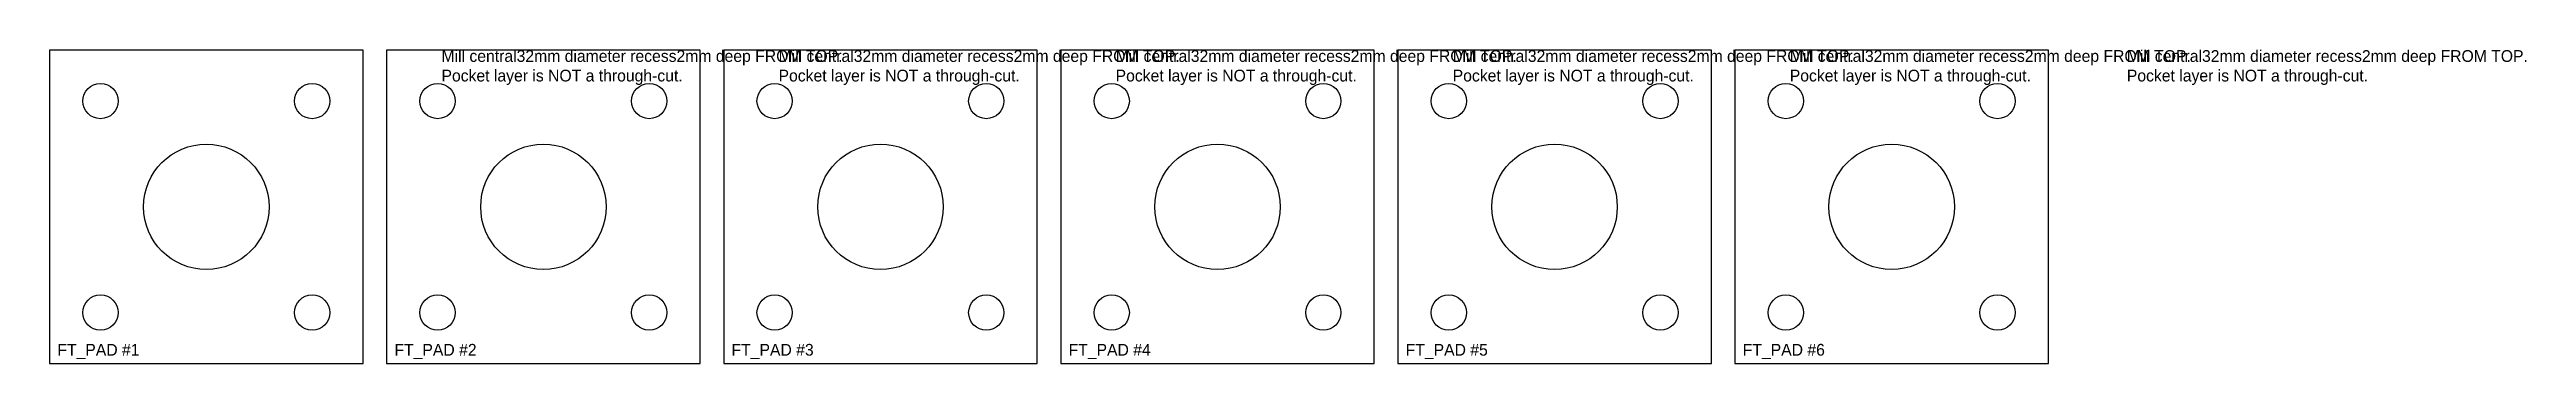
# Model space of a CAD drawing. Header units: millimetres. Extents: x 0 to 1219, y 0 to 2438.
# Drawn here: x 10 to 642, y 10 to 90 of the extents above; entities that cross this region are included whole.
import ezdxf

# ---------------------------------------------------------------- set-up
doc = ezdxf.new("R2010")
doc.units = ezdxf.units.MM
for name, color, linetype in [('CUT_HOLES', 7, 'Continuous'), ('CUT_OUTER', 7, 'Continuous'), ('MACHINING_NOTES', 7, 'Continuous'), ('MILL_POCKET_TOP_DEPTH_2', 7, 'Continuous'), ('PART_MARK_NO_CUT', 7, 'Continuous')]:
    doc.layers.add(name, color=color, linetype=linetype)

msp = doc.modelspace()

# ---------------------------------------------------------------- texts
at = {"layer": 'MACHINING_NOTES', "char_height": 3, "width": 150, "attachment_point": 1}
for insert in [(110, 90), (196, 90), (282, 90), (368, 90), (454, 90), (540, 90)]:
    msp.add_mtext('Mill central32mm diameter recess2mm deep FROM TOP.\\PPocket layer is NOT a through-cut.', dxfattribs=dict(at, insert=insert))
at = {"layer": 'PART_MARK_NO_CUT'}
for s, p in [('FT_PAD #1', (12, 12)), ('FT_PAD #2', (98, 12)), ('FT_PAD #3', (184, 12)), ('FT_PAD #4', (270, 12)), ('FT_PAD #5', (356, 12)), ('FT_PAD #6', (442, 12))]:
    msp.add_text(s, height=3, dxfattribs=at).set_placement(p)

# ---------------------------------------------------------------- linework, layer by layer
at = {"layer": 'CUT_HOLES'}
for centre in [(23, 77), (77, 77), (109, 77), (163, 77), (195, 77), (249, 77), (281, 77), (335, 77), (367, 77), (421, 77), (453, 77), (507, 77), (23, 23), (77, 23), (109, 23), (163, 23), (195, 23), (249, 23), (281, 23), (335, 23), (367, 23), (421, 23), (453, 23), (507, 23)]:
    msp.add_circle(centre, 4.5, dxfattribs=at)
at = {"layer": 'CUT_OUTER'}
for points in [[(10, 10), (90, 10), (90, 90), (10, 90)], [(96, 10), (176, 10), (176, 90), (96, 90)], [(182, 10), (262, 10), (262, 90), (182, 90)], [(268, 10), (348, 10), (348, 90), (268, 90)], [(354, 10), (434, 10), (434, 90), (354, 90)], [(440, 10), (520, 10), (520, 90), (440, 90)]]:
    msp.add_lwpolyline(points, close=True, dxfattribs=at)
at = {"layer": 'MILL_POCKET_TOP_DEPTH_2'}
for centre in [(50, 50), (136, 50), (222, 50), (308, 50), (394, 50), (480, 50)]:
    msp.add_circle(centre, 16, dxfattribs=at)

msp.set_redraw_order([(e.dxf.handle, doc.entitydb.next_handle()) for e in msp.query("TEXT MTEXT ATTDEF DIMENSION ARC_DIMENSION")])  # texts and dimensions are drawn at this point

doc.saveas('drawing.dxf')
